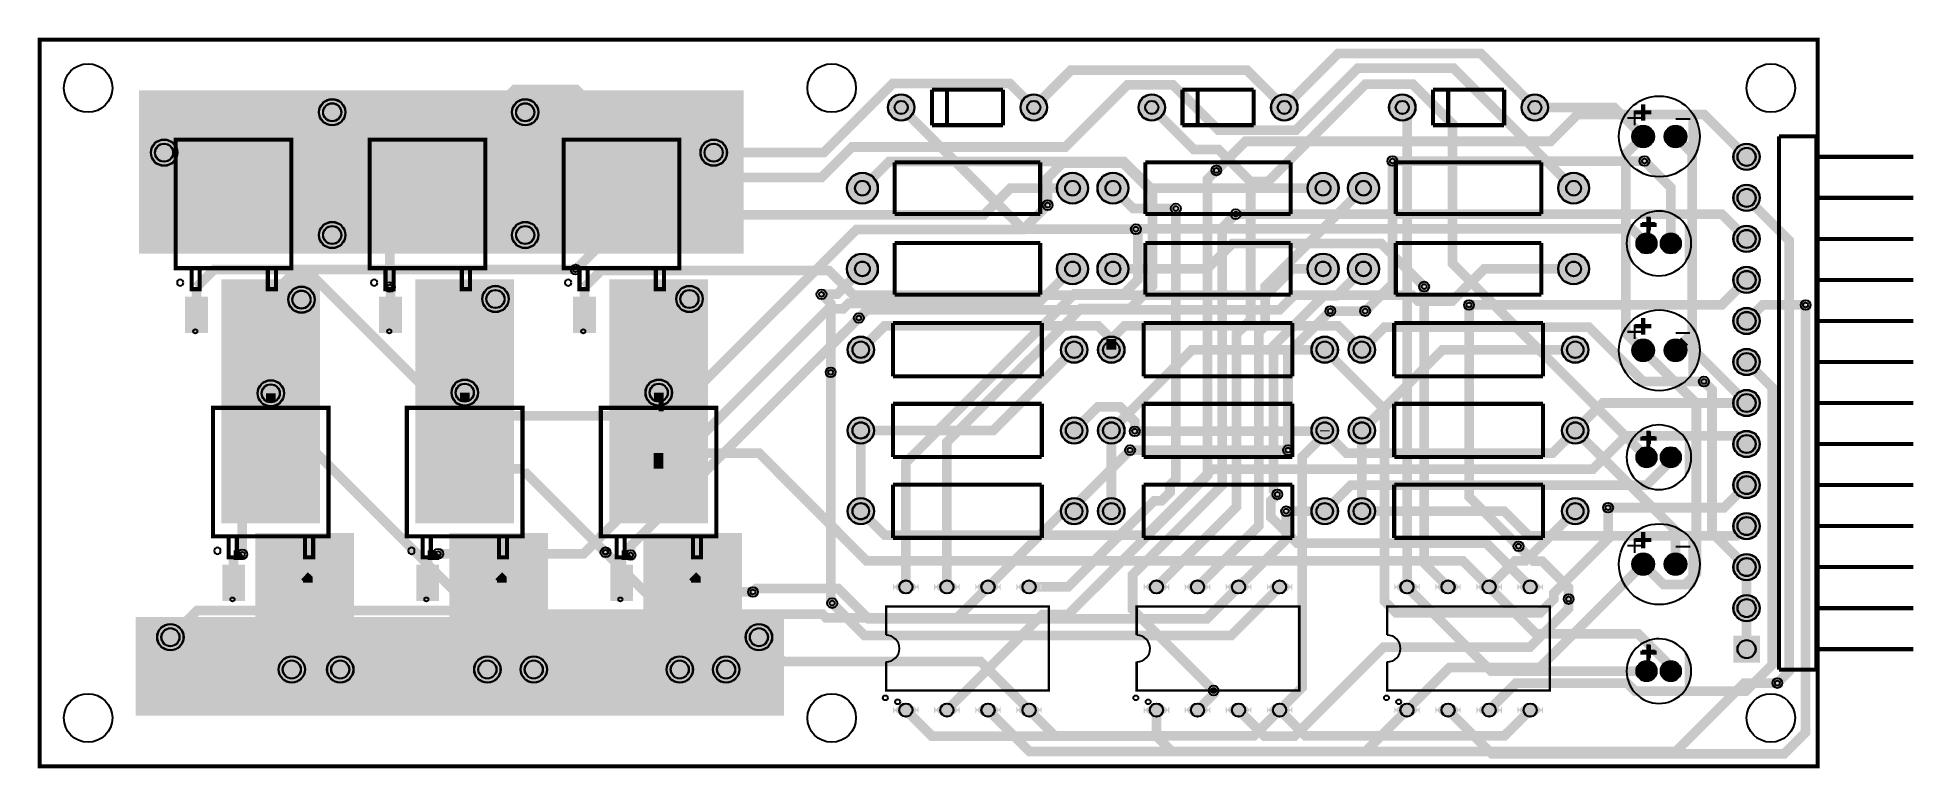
# Model space of a CAD drawing. Header units: millimetres. Extents: x 0 to 116, y 35 to 80.
import ezdxf

# ---------------------------------------------------------------- set-up
doc = ezdxf.new("R2010")
doc.units = ezdxf.units.MM
for name, color, linetype, true_color in [('BoardOutLine', 7, 'Continuous', 0xff00ff), ('BottomLayer', 7, 'Continuous', 0x0000ff), ('BottomSolderMaskLayer', 7, 'Continuous', 0xaa00ff), ('Document', 7, 'Continuous', 0xffffff), ('Hole', 7, 'Continuous', 0x222222), ('Multi-Layer', 7, 'Continuous', 0xc0c0c0), ('TopLayer', 7, 'Continuous', 0xff0000), ('TopPasteMaskLayer', 7, 'Continuous', 0x808080), ('TopSilkLayer', 7, 'Continuous', 0xffcc00), ('TopSolderMaskLayer', 7, 'Continuous', 0x800080)]:
    doc.layers.add(name, color=color, linetype=linetype, true_color=true_color)

msp = doc.modelspace()

# ---------------------------------------------------------------- hatches: boundary and pattern name
at = {"layer": 'BottomSolderMaskLayer'}
for points in [[(17.27, 75.5, 1), (18.92, 75.5, 1)], [(29.21, 75.5, 1), (30.86, 75.5, 1)], [(52.47, 75.8, 1), (54.13, 75.8, 1)], [(60.67, 75.8, 1), (62.33, 75.8, 1)], [(67.97, 75.8, 1), (69.63, 75.8, 1)], [(76.17, 75.8, 1), (77.83, 75.8, 1)], [(83.47, 75.8, 1), (85.13, 75.8, 1)], [(91.67, 75.8, 1), (93.33, 75.8, 1)], [(98.52, 74, 1), (99.88, 74, 1)], [(100.52, 74, 1), (101.88, 74, 1)], [(6.87, 73, 1), (8.52, 73, 1)], [(40.87, 73, 1), (42.52, 73, 1)], [(104.77, 72.74, 1), (106.43, 72.74, 1)], [(49.93, 70.8, 1), (51.87, 70.8, 1)], [(62.94, 70.8, 1), (64.87, 70.8, 1)], [(65.43, 70.8, 1), (67.37, 70.8, 1)], [(78.44, 70.8, 1), (80.37, 70.8, 1)], [(80.93, 70.8, 1), (82.87, 70.8, 1)], [(93.94, 70.8, 1), (95.87, 70.8, 1)], [(104.77, 70.2, 1), (106.43, 70.2, 1)], [(17.27, 67.9, 1), (18.92, 67.9, 1)], [(29.21, 67.9, 1), (30.86, 67.9, 1)], [(98.79, 67.38, 1), (100.04, 67.38, 1)], [(100.29, 67.38, 1), (101.54, 67.38, 1)], [(104.77, 67.66, 1), (106.43, 67.66, 1)], [(49.93, 65.8, 1), (51.87, 65.8, 1)], [(62.94, 65.8, 1), (64.87, 65.8, 1)], [(65.43, 65.8, 1), (67.37, 65.8, 1)], [(78.44, 65.8, 1), (80.37, 65.8, 1)], [(80.93, 65.8, 1), (82.87, 65.8, 1)], [(93.94, 65.8, 1), (95.87, 65.8, 1)], [(104.77, 65.12, 1), (106.43, 65.12, 1)], [(15.37, 63.9, 1), (17.02, 63.9, 1)], [(27.37, 63.94, 1), (29.02, 63.94, 1)], [(39.37, 63.94, 1), (41.02, 63.94, 1)], [(104.77, 62.58, 1), (106.43, 62.58, 1)], [(49.97, 60.8, 1), (51.63, 60.8, 1)], [(63.17, 60.8, 1), (64.83, 60.8, 1)], [(65.47, 60.8, 1), (67.13, 60.8, 1)], [(78.67, 60.8, 1), (80.33, 60.8, 1)], [(80.97, 60.8, 1), (82.63, 60.8, 1)], [(94.17, 60.8, 1), (95.83, 60.8, 1)], [(98.52, 60.76, 1), (99.88, 60.76, 1)], [(100.52, 60.76, 1), (101.88, 60.76, 1)], [(104.77, 60.04, 1), (106.43, 60.04, 1)], [(13.47, 58.1, 1), (15.12, 58.1, 1)], [(25.47, 58.14, 1), (27.12, 58.14, 1)], [(37.47, 58.14, 1), (39.12, 58.14, 1)], [(104.77, 57.5, 1), (106.43, 57.5, 1)], [(49.97, 55.8, 1), (51.63, 55.8, 1)], [(63.17, 55.8, 1), (64.83, 55.8, 1)], [(65.47, 55.8, 1), (67.13, 55.8, 1)], [(78.67, 55.8, 1), (80.33, 55.8, 1)], [(80.97, 55.8, 1), (82.63, 55.8, 1)], [(94.17, 55.8, 1), (95.83, 55.8, 1)], [(104.77, 54.96, 1), (106.43, 54.96, 1)], [(98.79, 54.14, 1), (100.04, 54.14, 1)], [(100.29, 54.14, 1), (101.54, 54.14, 1)], [(104.77, 52.42, 1), (106.43, 52.42, 1)], [(49.97, 50.8, 1), (51.63, 50.8, 1)], [(63.17, 50.8, 1), (64.83, 50.8, 1)], [(65.47, 50.8, 1), (67.13, 50.8, 1)], [(78.67, 50.8, 1), (80.33, 50.8, 1)], [(80.97, 50.8, 1), (82.63, 50.8, 1)], [(94.17, 50.8, 1), (95.83, 50.8, 1)], [(104.77, 49.88, 1), (106.43, 49.88, 1)], [(98.52, 47.52, 1), (99.88, 47.52, 1)], [(100.52, 47.52, 1), (101.88, 47.52, 1)], [(104.77, 47.34, 1), (106.43, 47.34, 1)], [(54.38, 46.34, -0.785398), (52.8, 46.34), (52.8, 45.88, -0.785398), (54.38, 45.88)], [(56.92, 46.34, -0.785398), (55.34, 46.34), (55.34, 45.88, -0.785398), (56.92, 45.88)], [(59.46, 46.34, -0.785398), (57.88, 46.34), (57.88, 45.88, -0.785398), (59.46, 45.88)], [(62, 46.34, -0.785398), (60.42, 46.34), (60.42, 45.88, -0.785398), (62, 45.88)], [(69.88, 46.34, -0.785398), (68.3, 46.34), (68.3, 45.88, -0.785398), (69.88, 45.88)], [(72.42, 46.34, -0.785398), (70.84, 46.34), (70.84, 45.88, -0.785398), (72.42, 45.88)], [(74.96, 46.34, -0.785398), (73.38, 46.34), (73.38, 45.88, -0.785398), (74.96, 45.88)], [(77.5, 46.34, -0.785398), (75.92, 46.34), (75.92, 45.88, -0.785398), (77.5, 45.88)], [(85.38, 46.34, -0.785398), (83.8, 46.34), (83.8, 45.88, -0.785398), (85.38, 45.88)], [(87.92, 46.34, -0.785398), (86.34, 46.34), (86.34, 45.88, -0.785398), (87.92, 45.88)], [(90.46, 46.34, -0.785398), (88.88, 46.34), (88.88, 45.88, -0.785398), (90.46, 45.88)], [(93, 46.34, -0.785398), (91.42, 46.34), (91.42, 45.88, -0.785398), (93, 45.88)], [(104.77, 44.8, 1), (106.43, 44.8, 1)], [(7.26, 43, 1), (8.91, 43, 1)], [(43.67, 43, 1), (45.33, 43, 1)], [(104.77, 41.43), (104.77, 43.09), (106.43, 43.09), (106.43, 41.43)], [(14.77, 41, 1), (16.42, 41, 1)], [(17.77, 41, 1), (19.42, 41, 1)], [(26.87, 41, 1), (28.52, 41, 1)], [(29.75, 41, 1), (31.4, 41, 1)], [(38.77, 41, 1), (40.42, 41, 1)], [(41.65, 41, 1), (43.3, 41, 1)], [(98.79, 40.9, 1), (100.04, 40.9, 1)], [(100.29, 40.9, 1), (101.54, 40.9, 1)], [(54.38, 38.72, -0.785398), (52.8, 38.72), (52.8, 38.26, -0.785398), (54.38, 38.26)], [(56.92, 38.72, -0.785398), (55.34, 38.72), (55.34, 38.26, -0.785398), (56.92, 38.26)], [(59.46, 38.72, -0.785398), (57.88, 38.72), (57.88, 38.26, -0.785398), (59.46, 38.26)], [(62, 38.72, -0.785398), (60.42, 38.72), (60.42, 38.26, -0.785398), (62, 38.26)], [(69.88, 38.72, -0.785398), (68.3, 38.72), (68.3, 38.26, -0.785398), (69.88, 38.26)], [(72.42, 38.72, -0.785398), (70.84, 38.72), (70.84, 38.26, -0.785398), (72.42, 38.26)], [(74.96, 38.72, -0.785398), (73.38, 38.72), (73.38, 38.26, -0.785398), (74.96, 38.26)], [(77.5, 38.72, -0.785398), (75.92, 38.72), (75.92, 38.26, -0.785398), (77.5, 38.26)], [(85.38, 38.72, -0.785398), (83.8, 38.72), (83.8, 38.26, -0.785398), (85.38, 38.26)], [(87.92, 38.72, -0.785398), (86.34, 38.72), (86.34, 38.26, -0.785398), (87.92, 38.26)], [(90.46, 38.72, -0.785398), (88.88, 38.72), (88.88, 38.26, -0.785398), (90.46, 38.26)], [(93, 38.72, -0.785398), (91.42, 38.72), (91.42, 38.26, -0.785398), (93, 38.26)]]:
    msp.add_hatch(color=256, dxfattribs=at).paths.add_polyline_path(points)
at = {"layer": 'Document'}
for points in [[(98.61, 74.7), (98.61, 75.59), (98.74, 75.59), (98.74, 74.7)], [(98.23, 75.21), (99.12, 75.21), (99.12, 75.08), (98.23, 75.08)], [(101.22, 75.14), (102.11, 75.14), (102.11, 75.02), (101.22, 75.02)], [(99.02, 68.65), (99.4, 68.65), (100.04, 68.65), (100.04, 68.4), (99.02, 68.4)], [(99.4, 68.02), (99.4, 68.4), (99.4, 69.03), (99.65, 69.03), (99.65, 68.02)], [(101.81, 68.4), (101.85, 68.36), (101.89, 68.32), (101.92, 68.28), (101.95, 68.23), (101.98, 68.19), (102.01, 68.14), (102.04, 68.1), (102.06, 68.05), (102.09, 68), (102.11, 67.95), (102.12, 67.9), (102.14, 67.85), (102.16, 67.8), (102.17, 67.74), (102.18, 67.69), (102.18, 67.64), (102.19, 67.58), (102.19, 67.53), (102.19, 67.48), (102.19, 67.25), (102.19, 67.16), (102.19, 67.1), (102.19, 67.05), (102.18, 67), (102.18, 66.94), (102.17, 66.89), (102.16, 66.84), (102.14, 66.79), (102.12, 66.74), (102.11, 66.68), (102.09, 66.64), (102.06, 66.59), (102.04, 66.54), (102.01, 66.49), (101.98, 66.45), (101.95, 66.4), (101.92, 66.36), (101.89, 66.32), (101.85, 66.28), (101.81, 66.24)], [(98.23, 61.97), (99.12, 61.97), (99.12, 61.84), (98.23, 61.84)], [(98.61, 61.46), (98.61, 62.35), (98.74, 62.35), (98.74, 61.46)], [(101.22, 61.9), (102.1, 61.9), (102.1, 61.78), (101.22, 61.78)], [(99.4, 54.78), (99.4, 55.16), (99.4, 55.79), (99.65, 55.79), (99.65, 54.78)], [(99.02, 55.41), (99.4, 55.41), (100.04, 55.41), (100.04, 55.16), (99.02, 55.16)], [(101.81, 55.16), (101.85, 55.12), (101.89, 55.08), (101.92, 55.04), (101.95, 54.99), (101.98, 54.95), (102.01, 54.9), (102.04, 54.86), (102.06, 54.81), (102.09, 54.76), (102.11, 54.71), (102.12, 54.66), (102.14, 54.61), (102.16, 54.56), (102.17, 54.5), (102.18, 54.45), (102.18, 54.4), (102.19, 54.34), (102.19, 54.29), (102.19, 54.24), (102.19, 54.01), (102.19, 53.92), (102.19, 53.86), (102.19, 53.81), (102.18, 53.76), (102.18, 53.7), (102.17, 53.65), (102.16, 53.6), (102.14, 53.55), (102.12, 53.49), (102.11, 53.44), (102.09, 53.39), (102.06, 53.35), (102.04, 53.3), (102.01, 53.25), (101.98, 53.21), (101.95, 53.16), (101.92, 53.12), (101.89, 53.08), (101.85, 53.04), (101.81, 53)], [(98.61, 48.22), (98.61, 49.11), (98.74, 49.11), (98.74, 48.22)], [(98.23, 48.73), (99.12, 48.73), (99.12, 48.6), (98.23, 48.6)], [(101.22, 48.66), (102.11, 48.66), (102.11, 48.54), (101.22, 48.54)], [(99.02, 42.17), (99.4, 42.17), (100.04, 42.17), (100.04, 41.92), (99.02, 41.92)], [(99.4, 41.54), (99.4, 41.92), (99.4, 42.55), (99.65, 42.55), (99.65, 41.54)], [(101.81, 41.92), (101.85, 41.88), (101.89, 41.84), (101.92, 41.8), (101.95, 41.75), (101.98, 41.71), (102.01, 41.66), (102.04, 41.62), (102.06, 41.57), (102.09, 41.52), (102.11, 41.47), (102.12, 41.42), (102.14, 41.37), (102.16, 41.32), (102.17, 41.26), (102.18, 41.21), (102.18, 41.16), (102.19, 41.1), (102.19, 41.05), (102.19, 41), (102.19, 40.77), (102.19, 40.68), (102.19, 40.62), (102.19, 40.57), (102.18, 40.52), (102.18, 40.46), (102.17, 40.41), (102.16, 40.36), (102.14, 40.31), (102.12, 40.25), (102.11, 40.2), (102.09, 40.15), (102.06, 40.11), (102.04, 40.06), (102.01, 40.01), (101.98, 39.97), (101.95, 39.92), (101.92, 39.88), (101.89, 39.84), (101.85, 39.8), (101.81, 39.76)]]:
    msp.add_hatch(color=256, dxfattribs=at).paths.add_polyline_path(points)
at = {"layer": 'Multi-Layer'}
for points in [[(52.5, 75.8, 1), (54.1, 75.8, 1)], [(60.7, 75.8, 1), (62.3, 75.8, 1)], [(68, 75.8, 1), (69.6, 75.8, 1)], [(76.2, 75.8, 1), (77.8, 75.8, 1)], [(83.5, 75.8, 1), (85.1, 75.8, 1)], [(91.7, 75.8, 1), (93.3, 75.8, 1)], [(98.55, 74, 1), (99.85, 74, 1)], [(100.55, 74, 1), (101.85, 74, 1)], [(104.8, 72.74, 1), (106.4, 72.74, 1)], [(49.96, 70.8, 1), (51.84, 70.8, 1)], [(62.96, 70.8, 1), (64.84, 70.8, 1)], [(65.46, 70.8, 1), (67.34, 70.8, 1)], [(78.46, 70.8, 1), (80.34, 70.8, 1)], [(80.96, 70.8, 1), (82.84, 70.8, 1)], [(93.96, 70.8, 1), (95.84, 70.8, 1)], [(104.8, 70.2, 1), (106.4, 70.2, 1)], [(98.81, 67.38, 1), (100.01, 67.38, 1)], [(100.31, 67.38, 1), (101.51, 67.38, 1)], [(104.8, 67.66, 1), (106.4, 67.66, 1)], [(49.96, 65.8, 1), (51.84, 65.8, 1)], [(62.96, 65.8, 1), (64.84, 65.8, 1)], [(65.46, 65.8, 1), (67.34, 65.8, 1)], [(78.46, 65.8, 1), (80.34, 65.8, 1)], [(80.96, 65.8, 1), (82.84, 65.8, 1)], [(93.96, 65.8, 1), (95.84, 65.8, 1)], [(104.8, 65.12, 1), (106.4, 65.12, 1)], [(104.8, 62.58, 1), (106.4, 62.58, 1)], [(50, 60.8, 1), (51.6, 60.8, 1)], [(63.2, 60.8, 1), (64.8, 60.8, 1)], [(65.5, 60.8, 1), (67.1, 60.8, 1)], [(78.7, 60.8, 1), (80.3, 60.8, 1)], [(81, 60.8, 1), (82.6, 60.8, 1)], [(94.2, 60.8, 1), (95.8, 60.8, 1)], [(98.55, 60.76, 1), (99.85, 60.76, 1)], [(100.55, 60.76, 1), (101.85, 60.76, 1)], [(104.8, 60.04, 1), (106.4, 60.04, 1)], [(104.8, 57.5, 1), (106.4, 57.5, 1)], [(50, 55.8, 1), (51.6, 55.8, 1)], [(63.2, 55.8, 1), (64.8, 55.8, 1)], [(65.5, 55.8, 1), (67.1, 55.8, 1)], [(78.7, 55.8, 1), (80.3, 55.8, 1)], [(81, 55.8, 1), (82.6, 55.8, 1)], [(94.2, 55.8, 1), (95.8, 55.8, 1)], [(98.81, 54.14, 1), (100.01, 54.14, 1)], [(100.31, 54.14, 1), (101.51, 54.14, 1)], [(104.8, 54.96, 1), (106.4, 54.96, 1)], [(104.8, 52.42, 1), (106.4, 52.42, 1)], [(50, 50.8, 1), (51.6, 50.8, 1)], [(63.2, 50.8, 1), (64.8, 50.8, 1)], [(65.5, 50.8, 1), (67.1, 50.8, 1)], [(78.7, 50.8, 1), (80.3, 50.8, 1)], [(81, 50.8, 1), (82.6, 50.8, 1)], [(94.2, 50.8, 1), (95.8, 50.8, 1)], [(104.8, 49.88, 1), (106.4, 49.88, 1)], [(98.55, 47.52, 1), (99.85, 47.52, 1)], [(100.55, 47.52, 1), (101.85, 47.52, 1)], [(104.8, 47.34, 1), (106.4, 47.34, 1)], [(54.35, 46.33, -0.785398), (52.83, 46.33), (52.83, 45.89, -0.785398), (54.35, 45.89)], [(56.89, 46.33, -0.785398), (55.37, 46.33), (55.37, 45.89, -0.785398), (56.89, 45.89)], [(59.43, 46.33, -0.785398), (57.91, 46.33), (57.91, 45.89, -0.785398), (59.43, 45.89)], [(61.97, 46.33, -0.785398), (60.45, 46.33), (60.45, 45.89, -0.785398), (61.97, 45.89)], [(69.85, 46.33, -0.785398), (68.33, 46.33), (68.33, 45.89, -0.785398), (69.85, 45.89)], [(72.39, 46.33, -0.785398), (70.87, 46.33), (70.87, 45.89, -0.785398), (72.39, 45.89)], [(74.93, 46.33, -0.785398), (73.41, 46.33), (73.41, 45.89, -0.785398), (74.93, 45.89)], [(77.47, 46.33, -0.785398), (75.95, 46.33), (75.95, 45.89, -0.785398), (77.47, 45.89)], [(85.35, 46.33, -0.785398), (83.83, 46.33), (83.83, 45.89, -0.785398), (85.35, 45.89)], [(87.89, 46.33, -0.785398), (86.37, 46.33), (86.37, 45.89, -0.785398), (87.89, 45.89)], [(90.43, 46.33, -0.785398), (88.91, 46.33), (88.91, 45.89, -0.785398), (90.43, 45.89)], [(92.97, 46.33, -0.785398), (91.45, 46.33), (91.45, 45.89, -0.785398), (92.97, 45.89)], [(104.8, 44.8, 1), (106.4, 44.8, 1)], [(104.8, 41.46), (104.8, 43.06), (106.4, 43.06), (106.4, 41.46)], [(98.81, 40.9, 1), (100.01, 40.9, 1)], [(100.31, 40.9, 1), (101.51, 40.9, 1)], [(54.35, 38.71, -0.785398), (52.83, 38.71), (52.83, 38.27, -0.785398), (54.35, 38.27)], [(56.89, 38.71, -0.785398), (55.37, 38.71), (55.37, 38.27, -0.785398), (56.89, 38.27)], [(59.43, 38.71, -0.785398), (57.91, 38.71), (57.91, 38.27, -0.785398), (59.43, 38.27)], [(61.97, 38.71, -0.785398), (60.45, 38.71), (60.45, 38.27, -0.785398), (61.97, 38.27)], [(69.85, 38.71, -0.785398), (68.33, 38.71), (68.33, 38.27, -0.785398), (69.85, 38.27)], [(72.39, 38.71, -0.785398), (70.87, 38.71), (70.87, 38.27, -0.785398), (72.39, 38.27)], [(74.93, 38.71, -0.785398), (73.41, 38.71), (73.41, 38.27, -0.785398), (74.93, 38.27)], [(77.47, 38.71, -0.785398), (75.95, 38.71), (75.95, 38.27, -0.785398), (77.47, 38.27)], [(85.35, 38.71, -0.785398), (83.83, 38.71), (83.83, 38.27, -0.785398), (85.35, 38.27)], [(87.89, 38.71, -0.785398), (86.37, 38.71), (86.37, 38.27, -0.785398), (87.89, 38.27)], [(90.43, 38.71, -0.785398), (88.91, 38.71), (88.91, 38.27, -0.785398), (90.43, 38.27)], [(92.97, 38.71, -0.785398), (91.45, 38.71), (91.45, 38.27, -0.785398), (92.97, 38.27)]]:
    msp.add_hatch(color=256, dxfattribs=at).paths.add_polyline_path(points)
at = {"layer": 'TopLayer'}
for points in [[(6.2, 76.8), (43.5, 76.8), (43.5, 66.8), (6.2, 66.8), (6.2, 76.8)], [(15, 66.78), (9, 66.78), (9, 73.28), (15, 73.28)], [(26.99, 66.78), (20.99, 66.78), (20.99, 73.28), (26.99, 73.28)], [(39, 66.78), (33, 66.78), (33, 73.28), (39, 73.28)], [(11.3, 65.1), (17.3, 65.1), (17.3, 50.1), (11.3, 50.1), (11.3, 65.1)], [(23.3, 65.1), (29.3, 65.1), (29.3, 50.1), (23.3, 50.1), (23.3, 65.1)], [(35.3, 65.1), (41.3, 65.1), (41.3, 50.1), (35.3, 50.1), (35.3, 65.1)], [(10.38, 61.87), (9.03, 61.87), (9.03, 64.07), (10.38, 64.07)], [(13.61, 64.07), (14.96, 64.07), (14.96, 61.87), (13.61, 61.87)], [(22.38, 61.87), (21.03, 61.87), (21.03, 64.07), (22.38, 64.07)], [(25.61, 64.07), (26.96, 64.07), (26.96, 61.87), (25.61, 61.87)], [(34.38, 61.87), (33.03, 61.87), (33.03, 64.07), (34.38, 64.07)], [(37.61, 64.07), (38.96, 64.07), (38.96, 61.87), (37.61, 61.87)], [(17.3, 50.18), (11.3, 50.18), (11.3, 56.68), (17.3, 56.68)], [(29.3, 50.18), (23.3, 50.18), (23.3, 56.68), (29.3, 56.68)], [(41.29, 50.18), (35.29, 50.18), (35.29, 56.68), (41.29, 56.68)], [(13.39, 49.4), (19.39, 49.4), (19.39, 44.2), (13.39, 44.2), (13.39, 49.4)], [(25.4, 49.4), (31.4, 49.4), (31.4, 44.2), (25.4, 44.2), (25.4, 49.4)], [(37.4, 49.4), (43.4, 49.4), (43.4, 44.2), (37.4, 44.2), (37.4, 49.4)], [(12.68, 45.27), (11.33, 45.27), (11.33, 47.47), (12.68, 47.47)], [(15.91, 47.47), (17.26, 47.47), (17.26, 45.27), (15.91, 45.27)], [(24.68, 45.27), (23.33, 45.27), (23.33, 47.47), (24.68, 47.47)], [(27.91, 47.47), (29.26, 47.47), (29.26, 45.27), (27.91, 45.27)], [(36.68, 45.27), (35.33, 45.27), (35.33, 47.47), (36.68, 47.47)], [(39.91, 47.47), (41.26, 47.47), (41.26, 45.27), (39.91, 45.27)], [(6, 44.2), (46, 44.2), (46, 38.2), (6, 38.2), (6, 44.2)]]:
    msp.add_hatch(color=256, dxfattribs=at).paths.add_polyline_path(points)
at = {"layer": 'TopPasteMaskLayer'}
for points in [[(15, 66.78), (9, 66.78), (9, 73.28), (15, 73.28)], [(26.99, 66.78), (20.99, 66.78), (20.99, 73.28), (26.99, 73.28)], [(39, 66.78), (33, 66.78), (33, 73.28), (39, 73.28)], [(10.38, 61.87), (9.03, 61.87), (9.03, 64.07), (10.38, 64.07)], [(13.61, 64.07), (14.96, 64.07), (14.96, 61.87), (13.61, 61.87)], [(22.38, 61.87), (21.03, 61.87), (21.03, 64.07), (22.38, 64.07)], [(25.61, 64.07), (26.96, 64.07), (26.96, 61.87), (25.61, 61.87)], [(34.38, 61.87), (33.03, 61.87), (33.03, 64.07), (34.38, 64.07)], [(37.61, 64.07), (38.96, 64.07), (38.96, 61.87), (37.61, 61.87)], [(17.3, 50.18), (11.3, 50.18), (11.3, 56.68), (17.3, 56.68)], [(29.3, 50.18), (23.3, 50.18), (23.3, 56.68), (29.3, 56.68)], [(41.29, 50.18), (35.29, 50.18), (35.29, 56.68), (41.29, 56.68)], [(12.68, 45.27), (11.33, 45.27), (11.33, 47.47), (12.68, 47.47)], [(15.91, 47.47), (17.26, 47.47), (17.26, 45.27), (15.91, 45.27)], [(24.68, 45.27), (23.33, 45.27), (23.33, 47.47), (24.68, 47.47)], [(27.91, 47.47), (29.26, 47.47), (29.26, 45.27), (27.91, 45.27)], [(36.68, 45.27), (35.33, 45.27), (35.33, 47.47), (36.68, 47.47)], [(39.91, 47.47), (41.26, 47.47), (41.26, 45.27), (39.91, 45.27)]]:
    msp.add_hatch(color=256, dxfattribs=at).paths.add_polyline_path(points)
at = {"layer": 'TopSilkLayer'}
for points in [[(101.99, 75.65), (102.04, 75.6), (102.09, 75.55), (102.14, 75.5), (102.18, 75.45), (102.22, 75.4), (102.26, 75.34), (102.3, 75.29), (102.34, 75.23), (102.38, 75.17), (102.41, 75.11), (102.44, 75.05), (102.47, 74.99), (102.5, 74.93), (102.53, 74.87), (102.55, 74.8), (102.58, 74.74), (102.6, 74.67), (102.62, 74.61), (102.63, 74.54), (102.65, 74.47), (102.66, 74.41), (102.67, 74.34), (102.68, 74.27), (102.69, 74.2), (102.7, 74.14), (102.7, 74.07), (102.7, 74), (102.7, 73.93), (102.7, 73.86), (102.69, 73.8), (102.68, 73.73), (102.67, 73.66), (102.66, 73.59), (102.65, 73.53), (102.63, 73.46), (102.62, 73.39), (102.6, 73.33), (102.58, 73.26), (102.55, 73.2), (102.53, 73.13), (102.5, 73.07), (102.47, 73.01), (102.44, 72.95), (102.41, 72.89), (102.38, 72.83), (102.34, 72.77), (102.3, 72.71), (102.26, 72.66), (102.22, 72.6), (102.18, 72.55), (102.14, 72.5), (102.09, 72.45), (102.04, 72.4), (101.99, 72.35)], [(101.76, 66.18), (101.8, 66.23), (101.84, 66.27), (101.88, 66.32), (101.91, 66.37), (101.95, 66.42), (101.98, 66.48), (102.01, 66.53), (102.04, 66.58), (102.06, 66.64), (102.09, 66.7), (102.11, 66.75), (102.13, 66.81), (102.15, 66.87), (102.16, 66.93), (102.18, 66.99), (102.19, 67.05), (102.2, 67.11), (102.21, 67.17), (102.22, 67.23), (102.22, 67.29), (102.22, 67.35), (102.22, 67.41), (102.22, 67.47), (102.22, 67.53), (102.21, 67.59), (102.2, 67.65), (102.19, 67.71), (102.18, 67.77), (102.16, 67.83), (102.15, 67.89), (102.13, 67.95), (102.11, 68.01), (102.09, 68.07), (102.06, 68.12), (102.04, 68.18), (102.01, 68.23), (101.98, 68.28), (101.95, 68.34), (101.91, 68.39), (101.88, 68.44), (101.84, 68.49), (101.8, 68.53), (101.76, 68.58)], [(101.99, 62.41), (102.04, 62.36), (102.09, 62.31), (102.14, 62.26), (102.18, 62.21), (102.22, 62.16), (102.26, 62.1), (102.3, 62.05), (102.34, 61.99), (102.38, 61.93), (102.41, 61.87), (102.44, 61.81), (102.47, 61.75), (102.5, 61.69), (102.53, 61.63), (102.55, 61.56), (102.58, 61.5), (102.6, 61.43), (102.62, 61.37), (102.63, 61.3), (102.65, 61.23), (102.66, 61.17), (102.67, 61.1), (102.68, 61.03), (102.69, 60.96), (102.7, 60.9), (102.7, 60.83), (102.7, 60.76), (102.7, 60.69), (102.7, 60.62), (102.69, 60.56), (102.68, 60.49), (102.67, 60.42), (102.66, 60.35), (102.65, 60.28), (102.63, 60.22), (102.62, 60.15), (102.6, 60.09), (102.58, 60.02), (102.55, 59.96), (102.53, 59.89), (102.5, 59.83), (102.47, 59.77), (102.44, 59.71), (102.41, 59.65), (102.38, 59.59), (102.34, 59.53), (102.3, 59.47), (102.26, 59.42), (102.22, 59.36), (102.18, 59.31), (102.14, 59.26), (102.09, 59.21), (102.04, 59.16), (101.99, 59.11)], [(101.76, 52.94), (101.8, 52.99), (101.84, 53.03), (101.88, 53.08), (101.91, 53.13), (101.95, 53.18), (101.98, 53.24), (102.01, 53.29), (102.04, 53.34), (102.06, 53.4), (102.09, 53.46), (102.11, 53.51), (102.13, 53.57), (102.15, 53.63), (102.16, 53.69), (102.18, 53.75), (102.19, 53.81), (102.2, 53.87), (102.21, 53.93), (102.22, 53.99), (102.22, 54.05), (102.22, 54.11), (102.22, 54.17), (102.22, 54.23), (102.22, 54.29), (102.21, 54.35), (102.2, 54.41), (102.19, 54.47), (102.18, 54.53), (102.16, 54.59), (102.15, 54.65), (102.13, 54.71), (102.11, 54.77), (102.09, 54.83), (102.06, 54.88), (102.04, 54.94), (102.01, 54.99), (101.98, 55.04), (101.95, 55.1), (101.91, 55.15), (101.88, 55.2), (101.84, 55.25), (101.8, 55.29), (101.76, 55.34)], [(101.99, 49.17), (102.04, 49.12), (102.09, 49.07), (102.14, 49.02), (102.18, 48.97), (102.22, 48.92), (102.26, 48.86), (102.3, 48.81), (102.34, 48.75), (102.38, 48.69), (102.41, 48.63), (102.44, 48.57), (102.47, 48.51), (102.5, 48.45), (102.53, 48.39), (102.55, 48.32), (102.58, 48.26), (102.6, 48.19), (102.62, 48.13), (102.63, 48.06), (102.65, 47.99), (102.66, 47.93), (102.67, 47.86), (102.68, 47.79), (102.69, 47.72), (102.7, 47.66), (102.7, 47.59), (102.7, 47.52), (102.7, 47.45), (102.7, 47.38), (102.69, 47.31), (102.68, 47.25), (102.67, 47.18), (102.66, 47.11), (102.65, 47.04), (102.63, 46.98), (102.62, 46.91), (102.6, 46.85), (102.58, 46.78), (102.55, 46.72), (102.53, 46.65), (102.5, 46.59), (102.47, 46.53), (102.44, 46.47), (102.41, 46.41), (102.38, 46.35), (102.34, 46.29), (102.3, 46.23), (102.26, 46.18), (102.22, 46.12), (102.18, 46.07), (102.14, 46.02), (102.09, 45.97), (102.04, 45.92), (101.99, 45.87)], [(101.76, 39.7), (101.8, 39.75), (101.84, 39.79), (101.88, 39.84), (101.91, 39.89), (101.95, 39.94), (101.98, 40), (102.01, 40.05), (102.04, 40.1), (102.06, 40.16), (102.09, 40.22), (102.11, 40.27), (102.13, 40.33), (102.15, 40.39), (102.16, 40.45), (102.18, 40.51), (102.19, 40.57), (102.2, 40.63), (102.21, 40.69), (102.22, 40.75), (102.22, 40.81), (102.22, 40.87), (102.22, 40.93), (102.22, 40.99), (102.22, 41.05), (102.21, 41.11), (102.2, 41.17), (102.19, 41.23), (102.18, 41.29), (102.16, 41.35), (102.15, 41.41), (102.13, 41.47), (102.11, 41.53), (102.09, 41.59), (102.06, 41.64), (102.04, 41.7), (102.01, 41.75), (101.98, 41.8), (101.95, 41.86), (101.91, 41.91), (101.88, 41.96), (101.84, 42.01), (101.8, 42.05), (101.76, 42.1)]]:
    msp.add_hatch(color=256, dxfattribs=at).paths.add_polyline_path(points)
at = {"layer": 'TopSolderMaskLayer'}
for points in [[(6.14, 76.85), (43.55, 76.85), (43.55, 66.75), (6.14, 66.75), (6.14, 76.85)], [(17.27, 75.5, 1), (18.92, 75.5, 1)], [(29.21, 75.5, 1), (30.86, 75.5, 1)], [(52.47, 75.8, 1), (54.13, 75.8, 1)], [(60.67, 75.8, 1), (62.33, 75.8, 1)], [(67.97, 75.8, 1), (69.63, 75.8, 1)], [(76.17, 75.8, 1), (77.83, 75.8, 1)], [(83.47, 75.8, 1), (85.13, 75.8, 1)], [(91.67, 75.8, 1), (93.33, 75.8, 1)], [(98.52, 74, 1), (99.88, 74, 1)], [(100.52, 74, 1), (101.88, 74, 1)], [(6.87, 73, 1), (8.52, 73, 1)], [(15.02, 66.76), (8.97, 66.76), (8.97, 73.31), (15.02, 73.31)], [(27.02, 66.76), (20.97, 66.76), (20.97, 73.31), (27.02, 73.31)], [(39.02, 66.76), (32.97, 66.76), (32.97, 73.31), (39.02, 73.31)], [(40.87, 73, 1), (42.52, 73, 1)], [(104.77, 72.74, 1), (106.43, 72.74, 1)], [(49.93, 70.8, 1), (51.87, 70.8, 1)], [(62.94, 70.8, 1), (64.87, 70.8, 1)], [(65.43, 70.8, 1), (67.37, 70.8, 1)], [(78.44, 70.8, 1), (80.37, 70.8, 1)], [(80.93, 70.8, 1), (82.87, 70.8, 1)], [(93.94, 70.8, 1), (95.87, 70.8, 1)], [(104.77, 70.2, 1), (106.43, 70.2, 1)], [(17.27, 67.9, 1), (18.92, 67.9, 1)], [(29.21, 67.9, 1), (30.86, 67.9, 1)], [(98.79, 67.38, 1), (100.04, 67.38, 1)], [(100.29, 67.38, 1), (101.54, 67.38, 1)], [(104.77, 67.66, 1), (106.43, 67.66, 1)], [(49.93, 65.8, 1), (51.87, 65.8, 1)], [(62.94, 65.8, 1), (64.87, 65.8, 1)], [(65.43, 65.8, 1), (67.37, 65.8, 1)], [(78.44, 65.8, 1), (80.37, 65.8, 1)], [(80.93, 65.8, 1), (82.87, 65.8, 1)], [(93.94, 65.8, 1), (95.87, 65.8, 1)], [(11.24, 65.15), (17.35, 65.15), (17.35, 50.05), (11.24, 50.05), (11.24, 65.15)], [(23.24, 65.15), (29.35, 65.15), (29.35, 50.05), (23.24, 50.05), (23.24, 65.15)], [(35.24, 65.15), (41.35, 65.15), (41.35, 50.05), (35.24, 50.05), (35.24, 65.15)], [(104.77, 65.12, 1), (106.43, 65.12, 1)], [(10.41, 61.84), (9, 61.84), (9, 64.09), (10.41, 64.09)], [(13.58, 64.09), (14.99, 64.09), (14.99, 61.84), (13.58, 61.84)], [(15.37, 63.9, 1), (17.02, 63.9, 1)], [(22.41, 61.84), (21, 61.84), (21, 64.09), (22.41, 64.09)], [(25.58, 64.09), (26.99, 64.09), (26.99, 61.84), (25.58, 61.84)], [(27.37, 63.94, 1), (29.02, 63.94, 1)], [(34.41, 61.84), (33, 61.84), (33, 64.09), (34.41, 64.09)], [(37.58, 64.09), (38.99, 64.09), (38.99, 61.84), (37.58, 61.84)], [(39.37, 63.94, 1), (41.02, 63.94, 1)], [(104.77, 62.58, 1), (106.43, 62.58, 1)], [(49.97, 60.8, 1), (51.63, 60.8, 1)], [(63.17, 60.8, 1), (64.83, 60.8, 1)], [(65.47, 60.8, 1), (67.13, 60.8, 1)], [(78.67, 60.8, 1), (80.33, 60.8, 1)], [(80.97, 60.8, 1), (82.63, 60.8, 1)], [(94.17, 60.8, 1), (95.83, 60.8, 1)], [(98.52, 60.76, 1), (99.88, 60.76, 1)], [(100.52, 60.76, 1), (101.88, 60.76, 1)], [(104.77, 60.04, 1), (106.43, 60.04, 1)], [(13.47, 58.1, 1), (15.12, 58.1, 1)], [(25.47, 58.14, 1), (27.12, 58.14, 1)], [(37.47, 58.14, 1), (39.12, 58.14, 1)], [(104.77, 57.5, 1), (106.43, 57.5, 1)], [(17.32, 50.16), (11.27, 50.16), (11.27, 56.71), (17.32, 56.71)], [(29.32, 50.16), (23.27, 50.16), (23.27, 56.71), (29.32, 56.71)], [(41.32, 50.16), (35.27, 50.16), (35.27, 56.71), (41.32, 56.71)], [(49.97, 55.8, 1), (51.63, 55.8, 1)], [(63.17, 55.8, 1), (64.83, 55.8, 1)], [(65.47, 55.8, 1), (67.13, 55.8, 1)], [(78.67, 55.8, 1), (80.33, 55.8, 1)], [(80.97, 55.8, 1), (82.63, 55.8, 1)], [(94.17, 55.8, 1), (95.83, 55.8, 1)], [(104.77, 54.96, 1), (106.43, 54.96, 1)], [(98.79, 54.14, 1), (100.04, 54.14, 1)], [(100.29, 54.14, 1), (101.54, 54.14, 1)], [(104.77, 52.42, 1), (106.43, 52.42, 1)], [(49.97, 50.8, 1), (51.63, 50.8, 1)], [(63.17, 50.8, 1), (64.83, 50.8, 1)], [(65.47, 50.8, 1), (67.13, 50.8, 1)], [(78.67, 50.8, 1), (80.33, 50.8, 1)], [(80.97, 50.8, 1), (82.63, 50.8, 1)], [(94.17, 50.8, 1), (95.83, 50.8, 1)], [(104.77, 49.88, 1), (106.43, 49.88, 1)], [(13.34, 49.45), (19.45, 49.45), (19.45, 44.15), (13.34, 44.15), (13.34, 49.45)], [(25.34, 49.45), (31.45, 49.45), (31.45, 44.15), (25.34, 44.15), (25.34, 49.45)], [(37.34, 49.45), (43.45, 49.45), (43.45, 44.15), (37.34, 44.15), (37.34, 49.45)], [(98.52, 47.52, 1), (99.88, 47.52, 1)], [(100.52, 47.52, 1), (101.88, 47.52, 1)], [(104.77, 47.34, 1), (106.43, 47.34, 1)], [(12.71, 45.24), (11.3, 45.24), (11.3, 47.49), (12.71, 47.49)], [(15.88, 47.49), (17.29, 47.49), (17.29, 45.24), (15.88, 45.24)], [(24.71, 45.24), (23.3, 45.24), (23.3, 47.49), (24.71, 47.49)], [(27.88, 47.49), (29.29, 47.49), (29.29, 45.24), (27.88, 45.24)], [(36.71, 45.24), (35.3, 45.24), (35.3, 47.49), (36.71, 47.49)], [(39.88, 47.49), (41.29, 47.49), (41.29, 45.24), (39.88, 45.24)], [(54.38, 46.34, -0.785398), (52.8, 46.34), (52.8, 45.88, -0.785398), (54.38, 45.88)], [(56.92, 46.34, -0.785398), (55.34, 46.34), (55.34, 45.88, -0.785398), (56.92, 45.88)], [(59.46, 46.34, -0.785398), (57.88, 46.34), (57.88, 45.88, -0.785398), (59.46, 45.88)], [(62, 46.34, -0.785398), (60.42, 46.34), (60.42, 45.88, -0.785398), (62, 45.88)], [(69.88, 46.34, -0.785398), (68.3, 46.34), (68.3, 45.88, -0.785398), (69.88, 45.88)], [(72.42, 46.34, -0.785398), (70.84, 46.34), (70.84, 45.88, -0.785398), (72.42, 45.88)], [(74.96, 46.34, -0.785398), (73.38, 46.34), (73.38, 45.88, -0.785398), (74.96, 45.88)], [(77.5, 46.34, -0.785398), (75.92, 46.34), (75.92, 45.88, -0.785398), (77.5, 45.88)], [(85.38, 46.34, -0.785398), (83.8, 46.34), (83.8, 45.88, -0.785398), (85.38, 45.88)], [(87.92, 46.34, -0.785398), (86.34, 46.34), (86.34, 45.88, -0.785398), (87.92, 45.88)], [(90.46, 46.34, -0.785398), (88.88, 46.34), (88.88, 45.88, -0.785398), (90.46, 45.88)], [(93, 46.34, -0.785398), (91.42, 46.34), (91.42, 45.88, -0.785398), (93, 45.88)], [(104.77, 44.8, 1), (106.43, 44.8, 1)], [(5.94, 44.25), (46.05, 44.25), (46.05, 38.15), (5.94, 38.15), (5.94, 44.25)], [(7.26, 43, 1), (8.91, 43, 1)], [(43.67, 43, 1), (45.33, 43, 1)], [(104.77, 41.43), (104.77, 43.09), (106.43, 43.09), (106.43, 41.43)], [(14.77, 41, 1), (16.42, 41, 1)], [(17.77, 41, 1), (19.42, 41, 1)], [(26.87, 41, 1), (28.52, 41, 1)], [(29.75, 41, 1), (31.4, 41, 1)], [(38.77, 41, 1), (40.42, 41, 1)], [(41.65, 41, 1), (43.3, 41, 1)], [(98.79, 40.9, 1), (100.04, 40.9, 1)], [(100.29, 40.9, 1), (101.54, 40.9, 1)], [(54.38, 38.72, -0.785398), (52.8, 38.72), (52.8, 38.26, -0.785398), (54.38, 38.26)], [(56.92, 38.72, -0.785398), (55.34, 38.72), (55.34, 38.26, -0.785398), (56.92, 38.26)], [(59.46, 38.72, -0.785398), (57.88, 38.72), (57.88, 38.26, -0.785398), (59.46, 38.26)], [(62, 38.72, -0.785398), (60.42, 38.72), (60.42, 38.26, -0.785398), (62, 38.26)], [(69.88, 38.72, -0.785398), (68.3, 38.72), (68.3, 38.26, -0.785398), (69.88, 38.26)], [(72.42, 38.72, -0.785398), (70.84, 38.72), (70.84, 38.26, -0.785398), (72.42, 38.26)], [(74.96, 38.72, -0.785398), (73.38, 38.72), (73.38, 38.26, -0.785398), (74.96, 38.26)], [(77.5, 38.72, -0.785398), (75.92, 38.72), (75.92, 38.26, -0.785398), (77.5, 38.26)], [(85.38, 38.72, -0.785398), (83.8, 38.72), (83.8, 38.26, -0.785398), (85.38, 38.26)], [(87.92, 38.72, -0.785398), (86.34, 38.72), (86.34, 38.26, -0.785398), (87.92, 38.26)], [(90.46, 38.72, -0.785398), (88.88, 38.72), (88.88, 38.26, -0.785398), (90.46, 38.26)], [(93, 38.72, -0.785398), (91.42, 38.72), (91.42, 38.26, -0.785398), (93, 38.26)]]:
    msp.add_hatch(color=256, dxfattribs=at).paths.add_polyline_path(points)

# ---------------------------------------------------------------- linework, layer by layer
at = {"layer": 'BoardOutLine', "const_width": 0.254}
msp.add_lwpolyline([(0, 80), (110, 80), (110, 35), (0, 35), (0, 80)], close=True, dxfattribs=at)
at = {"layer": 'BottomLayer', "const_width": 0.6}
for points in [[(92.5, 75.8), (89.17, 79.13), (80.33, 79.13), (77, 75.8)], [(94.9, 70.8), (87.47, 78.23), (81.55, 78.23), (77.72, 74.4), (72.92, 74.4), (70.11, 77.2), (67.3, 77.2), (63.45, 73.35), (50.26, 73.35), (48.37, 71.47), (38.63, 71.47), (33.19, 76.91), (29.4, 76.91), (21.67, 69.18), (21.67, 64.68)], [(77, 75.8), (74.69, 78.11), (63.81, 78.11), (61.5, 75.8)], [(61.5, 75.8), (60.01, 77.29), (52.8, 77.29), (48.51, 73), (41.7, 73)], [(99.41, 54.14), (87.41, 66.14), (87.41, 74.77), (84.95, 77.23), (82.01, 77.23), (75.99, 71.21), (74.92, 71.21)], [(18.1, 75.5), (18.1, 67.9)], [(30.04, 75.5), (30.04, 67.9), (30.04, 67.9)], [(74.92, 71.21), (72.92, 73.2), (71.4, 73.2), (68.8, 75.8)], [(84.59, 46.11), (84.6, 46.12), (84.6, 75.5), (84.3, 75.8)], [(99.2, 74), (97.4, 75.8), (92.5, 75.8)], [(99.2, 74), (98.13, 72.93), (98.13, 61.83), (99.2, 60.76)], [(101.2, 74), (102.23, 72.97), (102.23, 61.79), (101.77, 61.33)], [(50.9, 70.8), (52.55, 72.45), (67.08, 72.45), (68.85, 70.69), (68.85, 64.74), (67.46, 63.35), (64.41, 63.35), (56.13, 55.08), (56.13, 46.11)], [(56.13, 38.49), (62.04, 44.4), (63.63, 44.4), (72.25, 53.01), (72.25, 71.35), (72.8, 71.9)], [(82, 63.19), (83.69, 64.87), (83.69, 72.48)], [(100.91, 67.38), (100.91, 70.84), (99.28, 72.48)], [(63.9, 70.8), (60.06, 70.8), (58.41, 69.15), (36.55, 69.15), (33.16, 65.76)], [(74.92, 71.21), (74.92, 62.65), (74.05, 61.78), (74.05, 51.07), (69.09, 46.11)], [(81.9, 70.8), (75.82, 64.72), (75.82, 62.28), (75.42, 61.88), (75.42, 49.9), (71.63, 46.11)], [(62.36, 69.75), (60.85, 68.24), (50.53, 68.24), (38.99, 56.71), (25.54, 56.71), (16.91, 65.35), (15.53, 65.35), (12.54, 62.36), (12.54, 48.13)], [(61.21, 46.11), (63.62, 46.11), (68.95, 51.44), (69.4, 51.44), (69.93, 51.97), (69.93, 52.42), (70.29, 52.78), (70.29, 69.54)], [(105.6, 70.2), (108.23, 67.57), (108.23, 40.89), (107.5, 40.16)], [(53.59, 46.11), (53.59, 53.82), (64.03, 64.26), (67.08, 64.26), (67.94, 65.12), (67.94, 68.13), (67.82, 68.26)], [(74, 69.19), (73.15, 68.34), (73.15, 52.4), (67.62, 46.87), (67.62, 44.71), (72.63, 39.7)], [(24.66, 48.17), (33.65, 48.17), (48.81, 63.33), (49.71, 63.33), (50.05, 63.67), (61.77, 63.67), (63.9, 65.8)], [(50.9, 65.8), (49.33, 64.23), (48.37, 64.23)], [(81.9, 65.8), (80.23, 64.13), (79.43, 64.13), (76.33, 61.03), (76.33, 52.09), (76.57, 51.84)], [(14.3, 58.1), (16.2, 60), (16.2, 63.9)], [(28.2, 63.94), (28.2, 60.04), (26.3, 58.14)], [(38.3, 58.14), (40.2, 60.04), (40.2, 63.94)], [(87.13, 46.11), (85.65, 47.59), (85.65, 64.71)], [(50.68, 62.76), (36.55, 48.64), (36.55, 48.09)], [(77.23, 54.58), (77.23, 60.57), (79.85, 63.19)], [(87.13, 38.49), (89.84, 35.78), (107.93, 35.78), (109.25, 37.1), (109.25, 63.57)], [(91.49, 48.63), (88.43, 51.69), (88.43, 63.57)], [(101.77, 61.33), (101.2, 60.76)], [(105.6, 57.5), (101.77, 61.33)], [(97.03, 51.02), (97.03, 49.08), (93.68, 45.73), (93.68, 45.36), (92.81, 44.5), (83.93, 44.5), (83.2, 45.23), (83.2, 57.1), (79.5, 60.8)], [(99.2, 60.76), (102.49, 57.47), (102.49, 46.96), (101.79, 46.26), (100.46, 46.26), (99.2, 47.52)], [(49.03, 45.11), (48.94, 45.19), (48.94, 59.4)], [(89.67, 38.49), (91.33, 40.15), (98.21, 40.15), (98.71, 39.65), (105.55, 39.65), (107.18, 41.29), (107.18, 58.46), (105.6, 60.04)], [(14.3, 58.1), (14.3, 57.22), (27.1, 44.42), (48.44, 44.42), (48.65, 44.2), (56.76, 44.2), (58.67, 46.11)], [(105.6, 47.34), (103.46, 49.48), (103.46, 58.33), (102.96, 58.83)], [(67.75, 55.75), (67.75, 56.36), (66.83, 57.27), (65.47, 57.27), (64, 55.8)], [(50.8, 50.8), (50.8, 55.8)], [(76.71, 38.49), (78.1, 39.88), (78.1, 54.16), (79.5, 55.56), (79.5, 55.8)], [(81.8, 50.8), (81.8, 55.8)], [(101.2, 47.52), (101.2, 49.6), (95, 55.8)], [(64, 50.8), (64, 51.12), (67.46, 54.58)], [(64, 50.8), (63.36, 50.8), (58.67, 46.11)], [(74.17, 46.11), (77.12, 49.06), (77.12, 50.8)], [(89.67, 46.11), (91.28, 47.72), (91.92, 47.72), (95, 50.8)], [(35.01, 48.25), (37.45, 45.8), (44.13, 45.8)], [(84.59, 38.49), (87.22, 41.12), (92.81, 41.12), (99.2, 47.52)], [(105.6, 47.34), (105.6, 44.8)], [(74.17, 38.49), (75.79, 36.87), (77.63, 36.87), (83.15, 42.39), (92.19, 42.39), (94.59, 44.79), (94.59, 45.36)], [(105.6, 44.8), (105.6, 42.26)], [(44.5, 43), (44.47, 43), (42.47, 41)], [(69.09, 36.87), (55.21, 36.87), (53.59, 38.49)], [(69.09, 36.87), (70.04, 35.92), (82.02, 35.92), (84.59, 38.49)], [(69.09, 38.49), (69.09, 36.87)]]:
    msp.add_lwpolyline(points, dxfattribs=at)
at = {"layer": 'BottomSolderMaskLayer'}
for centre, radius in [((18.1, 75.5), 0.825), ((18.1, 75.5), 0.567), ((30.04, 75.5), 0.825), ((30.04, 75.5), 0.567), ((53.3, 75.8), 0.825), ((53.3, 75.8), 0.413), ((61.5, 75.8), 0.825), ((61.5, 75.8), 0.413), ((68.8, 75.8), 0.825), ((68.8, 75.8), 0.413), ((77, 75.8), 0.825), ((77, 75.8), 0.413), ((84.3, 75.8), 0.825), ((84.3, 75.8), 0.413), ((92.5, 75.8), 0.825), ((92.5, 75.8), 0.413), ((99.2, 74), 0.675), ((99.2, 74), 0.416), ((101.2, 74), 0.675), ((101.2, 74), 0.416), ((7.7, 73), 0.825), ((7.7, 73), 0.567), ((41.7, 73), 0.825), ((41.7, 73), 0.567), ((105.6, 72.74), 0.825), ((105.6, 72.74), 0.567), ((50.9, 70.8), 0.965), ((50.9, 70.8), 0.462), ((63.9, 70.8), 0.965), ((63.9, 70.8), 0.462), ((66.4, 70.8), 0.965), ((66.4, 70.8), 0.462), ((79.4, 70.8), 0.965), ((79.4, 70.8), 0.462), ((81.9, 70.8), 0.965), ((81.9, 70.8), 0.462), ((94.9, 70.8), 0.965), ((94.9, 70.8), 0.462), ((105.6, 70.2), 0.825), ((105.6, 70.2), 0.567), ((18.1, 67.9), 0.825), ((30.04, 67.9), 0.825), ((18.1, 67.9), 0.567), ((30.04, 67.9), 0.567), ((99.41, 67.38), 0.625), ((99.41, 67.38), 0.417), ((100.91, 67.38), 0.625), ((100.91, 67.38), 0.417), ((105.6, 67.66), 0.825), ((105.6, 67.66), 0.567), ((50.9, 65.8), 0.965), ((50.9, 65.8), 0.462), ((63.9, 65.8), 0.965), ((63.9, 65.8), 0.462), ((66.4, 65.8), 0.965), ((66.4, 65.8), 0.462), ((79.4, 65.8), 0.965), ((79.4, 65.8), 0.462), ((81.9, 65.8), 0.965), ((81.9, 65.8), 0.462), ((94.9, 65.8), 0.965), ((94.9, 65.8), 0.462), ((105.6, 65.12), 0.825), ((105.6, 65.12), 0.567), ((16.2, 63.9), 0.825), ((16.2, 63.9), 0.567), ((28.2, 63.94), 0.825), ((28.2, 63.94), 0.567), ((40.2, 63.94), 0.825), ((40.2, 63.94), 0.567), ((105.6, 62.58), 0.825), ((105.6, 62.58), 0.567), ((50.8, 60.8), 0.825), ((64, 60.8), 0.825), ((66.3, 60.8), 0.825), ((79.5, 60.8), 0.825), ((81.8, 60.8), 0.825), ((95, 60.8), 0.825), ((50.8, 60.8), 0.516), ((64, 60.8), 0.516), ((66.3, 60.8), 0.516), ((79.5, 60.8), 0.516), ((81.8, 60.8), 0.516), ((95, 60.8), 0.516), ((99.2, 60.76), 0.675), ((99.2, 60.76), 0.416), ((101.2, 60.76), 0.675), ((101.2, 60.76), 0.416), ((105.6, 60.04), 0.825), ((105.6, 60.04), 0.567), ((14.3, 58.1), 0.825), ((14.3, 58.1), 0.567), ((26.3, 58.14), 0.825), ((26.3, 58.14), 0.567), ((38.3, 58.14), 0.825), ((38.3, 58.14), 0.567), ((105.6, 57.5), 0.825), ((105.6, 57.5), 0.567), ((50.8, 55.8), 0.825), ((50.8, 55.8), 0.516), ((64, 55.8), 0.825), ((64, 55.8), 0.516), ((66.3, 55.8), 0.825), ((66.3, 55.8), 0.516), ((79.5, 55.8), 0.825), ((79.5, 55.8), 0.516), ((81.8, 55.8), 0.825), ((81.8, 55.8), 0.516), ((95, 55.8), 0.825), ((95, 55.8), 0.516), ((105.6, 54.96), 0.825), ((99.41, 54.14), 0.625), ((100.91, 54.14), 0.625), ((105.6, 54.96), 0.567), ((99.41, 54.14), 0.417), ((100.91, 54.14), 0.417), ((105.6, 52.42), 0.825), ((105.6, 52.42), 0.567), ((50.8, 50.8), 0.825), ((50.8, 50.8), 0.516), ((64, 50.8), 0.825), ((64, 50.8), 0.516), ((66.3, 50.8), 0.825), ((66.3, 50.8), 0.516), ((79.5, 50.8), 0.825), ((79.5, 50.8), 0.516), ((81.8, 50.8), 0.825), ((81.8, 50.8), 0.516), ((95, 50.8), 0.825), ((95, 50.8), 0.516), ((105.6, 49.88), 0.825), ((105.6, 49.88), 0.567), ((99.2, 47.52), 0.675), ((99.2, 47.52), 0.416), ((101.2, 47.52), 0.675), ((101.2, 47.52), 0.416), ((105.6, 47.34), 0.825), ((105.6, 47.34), 0.567), ((53.59, 46.11), 0.413), ((56.13, 46.11), 0.413), ((58.67, 46.11), 0.413), ((61.21, 46.11), 0.413), ((69.09, 46.11), 0.413), ((71.63, 46.11), 0.413), ((74.17, 46.11), 0.413), ((76.71, 46.11), 0.413), ((84.59, 46.11), 0.413), ((87.13, 46.11), 0.413), ((89.67, 46.11), 0.413), ((92.21, 46.11), 0.413), ((105.6, 44.8), 0.825), ((105.6, 44.8), 0.567), ((8.09, 43), 0.825), ((8.09, 43), 0.567), ((44.5, 43), 0.825), ((44.5, 43), 0.567), ((15.6, 41), 0.825), ((18.6, 41), 0.825), ((27.7, 41), 0.825), ((30.57, 41), 0.825), ((39.6, 41), 0.825), ((42.47, 41), 0.825), ((105.6, 42.26), 0.567), ((15.6, 41), 0.567), ((18.6, 41), 0.567), ((27.7, 41), 0.567), ((30.57, 41), 0.567), ((39.6, 41), 0.567), ((42.47, 41), 0.567), ((99.41, 40.9), 0.625), ((99.41, 40.9), 0.417), ((100.91, 40.9), 0.625), ((100.91, 40.9), 0.417), ((53.59, 38.49), 0.413), ((56.13, 38.49), 0.413), ((58.67, 38.49), 0.413), ((61.21, 38.49), 0.413), ((69.09, 38.49), 0.413), ((71.63, 38.49), 0.413), ((74.17, 38.49), 0.413), ((76.71, 38.49), 0.413), ((84.59, 38.49), 0.413), ((87.13, 38.49), 0.413), ((89.67, 38.49), 0.413), ((92.21, 38.49), 0.413)]:
    msp.add_circle(centre, radius, dxfattribs=at)
at = {"layer": 'Document'}
for centre, radius in [((9.63, 61.94), 0.127), ((21.63, 61.94), 0.127), ((33.63, 61.94), 0.127), ((11.93, 45.34), 0.127), ((23.93, 45.34), 0.127), ((35.93, 45.34), 0.127), ((53.08, 39), 0.15), ((68.58, 39), 0.15), ((84.08, 39), 0.15)]:
    msp.add_circle(centre, radius, dxfattribs=at)
at = {"layer": 'Hole'}
for centre in [(72.8, 71.9), (83.69, 72.48), (99.28, 72.48), (62.36, 69.75), (70.29, 69.54), (74, 69.19), (67.82, 68.26), (33.16, 65.76), (21.67, 64.68), (48.37, 64.23), (85.65, 64.71), (50.68, 62.76), (79.85, 63.19), (82, 63.19), (88.43, 63.57), (109.25, 63.57), (48.94, 59.4), (102.96, 58.83), (67.75, 55.75), (67.46, 54.58), (77.23, 54.58), (76.57, 51.84), (97.03, 51.02), (77.12, 50.8), (12.54, 48.13), (24.66, 48.17), (35.01, 48.25), (36.55, 48.09), (91.49, 48.63), (44.13, 45.8), (94.59, 45.36), (49.03, 45.11), (72.63, 39.7), (107.5, 40.16)]:
    msp.add_circle(centre, 0.153, dxfattribs=at)
at = {"layer": 'Multi-Layer'}
for centre, radius in [((3, 77), 1.5), ((49, 77), 1.5), ((107.1, 77), 1.5), ((18.1, 75.5), 0.8), ((18.1, 75.5), 0.55), ((30.04, 75.5), 0.8), ((30.04, 75.5), 0.55), ((53.3, 75.8), 0.8), ((53.3, 75.8), 0.4), ((61.5, 75.8), 0.8), ((61.5, 75.8), 0.4), ((68.8, 75.8), 0.8), ((68.8, 75.8), 0.4), ((77, 75.8), 0.8), ((77, 75.8), 0.4), ((84.3, 75.8), 0.8), ((84.3, 75.8), 0.4), ((92.5, 75.8), 0.8), ((92.5, 75.8), 0.4), ((99.2, 74), 0.65), ((99.2, 74), 0.4), ((101.2, 74), 0.65), ((101.2, 74), 0.4), ((7.7, 73), 0.8), ((7.7, 73), 0.55), ((41.7, 73), 0.8), ((41.7, 73), 0.55), ((105.6, 72.74), 0.8), ((105.6, 72.74), 0.55), ((72.8, 71.9), 0.305), ((83.69, 72.48), 0.305), ((99.28, 72.48), 0.305), ((50.9, 70.8), 0.94), ((50.9, 70.8), 0.45), ((63.9, 70.8), 0.94), ((63.9, 70.8), 0.45), ((66.4, 70.8), 0.94), ((66.4, 70.8), 0.45), ((79.4, 70.8), 0.94), ((79.4, 70.8), 0.45), ((81.9, 70.8), 0.94), ((81.9, 70.8), 0.45), ((94.9, 70.8), 0.94), ((94.9, 70.8), 0.45), ((105.6, 70.2), 0.8), ((62.36, 69.75), 0.305), ((70.29, 69.54), 0.305), ((105.6, 70.2), 0.55), ((18.1, 67.9), 0.8), ((30.04, 67.9), 0.8), ((67.82, 68.26), 0.305), ((74, 69.19), 0.305), ((18.1, 67.9), 0.55), ((30.04, 67.9), 0.55), ((99.41, 67.38), 0.6), ((99.41, 67.38), 0.4), ((100.91, 67.38), 0.6), ((100.91, 67.38), 0.4), ((105.6, 67.66), 0.8), ((105.6, 67.66), 0.55), ((50.9, 65.8), 0.94), ((50.9, 65.8), 0.45), ((63.9, 65.8), 0.94), ((63.9, 65.8), 0.45), ((66.4, 65.8), 0.94), ((66.4, 65.8), 0.45), ((79.4, 65.8), 0.94), ((79.4, 65.8), 0.45), ((81.9, 65.8), 0.94), ((81.9, 65.8), 0.45), ((94.9, 65.8), 0.94), ((94.9, 65.8), 0.45), ((33.16, 65.76), 0.305), ((105.6, 65.12), 0.8), ((105.6, 65.12), 0.55), ((16.2, 63.9), 0.8), ((16.2, 63.9), 0.55), ((21.67, 64.68), 0.305), ((28.2, 63.94), 0.8), ((28.2, 63.94), 0.55), ((40.2, 63.94), 0.8), ((40.2, 63.94), 0.55), ((48.37, 64.23), 0.305), ((85.65, 64.71), 0.305), ((50.68, 62.76), 0.305), ((79.85, 63.19), 0.305), ((82, 63.19), 0.305), ((88.43, 63.57), 0.305), ((105.6, 62.58), 0.8), ((105.6, 62.58), 0.55), ((109.25, 63.57), 0.305), ((50.8, 60.8), 0.8), ((64, 60.8), 0.8), ((66.3, 60.8), 0.8), ((79.5, 60.8), 0.8), ((81.8, 60.8), 0.8), ((95, 60.8), 0.8), ((50.8, 60.8), 0.5), ((64, 60.8), 0.5), ((66.3, 60.8), 0.5), ((79.5, 60.8), 0.5), ((81.8, 60.8), 0.5), ((95, 60.8), 0.5), ((99.2, 60.76), 0.65), ((99.2, 60.76), 0.4), ((101.2, 60.76), 0.65), ((101.2, 60.76), 0.4), ((105.6, 60.04), 0.8), ((105.6, 60.04), 0.55), ((48.94, 59.4), 0.305), ((14.3, 58.1), 0.8), ((14.3, 58.1), 0.55), ((26.3, 58.14), 0.8), ((26.3, 58.14), 0.55), ((38.3, 58.14), 0.8), ((38.3, 58.14), 0.55), ((102.96, 58.83), 0.305), ((105.6, 57.5), 0.8), ((105.6, 57.5), 0.55), ((50.8, 55.8), 0.8), ((50.8, 55.8), 0.5), ((64, 55.8), 0.8), ((64, 55.8), 0.5), ((66.3, 55.8), 0.8), ((66.3, 55.8), 0.5), ((67.75, 55.75), 0.305), ((79.5, 55.8), 0.8), ((79.5, 55.8), 0.5), ((81.8, 55.8), 0.8), ((81.8, 55.8), 0.5), ((95, 55.8), 0.8), ((95, 55.8), 0.5), ((67.46, 54.58), 0.305), ((77.23, 54.58), 0.305), ((99.41, 54.14), 0.6), ((100.91, 54.14), 0.6), ((105.6, 54.96), 0.8), ((105.6, 54.96), 0.55), ((99.41, 54.14), 0.4), ((100.91, 54.14), 0.4), ((105.6, 52.42), 0.8), ((105.6, 52.42), 0.55), ((50.8, 50.8), 0.8), ((50.8, 50.8), 0.5), ((64, 50.8), 0.8), ((64, 50.8), 0.5), ((66.3, 50.8), 0.8), ((66.3, 50.8), 0.5), ((76.57, 51.84), 0.305), ((79.5, 50.8), 0.8), ((79.5, 50.8), 0.5), ((81.8, 50.8), 0.8), ((81.8, 50.8), 0.5), ((95, 50.8), 0.8), ((95, 50.8), 0.5), ((97.03, 51.02), 0.305), ((77.12, 50.8), 0.305), ((105.6, 49.88), 0.8), ((105.6, 49.88), 0.55), ((91.49, 48.63), 0.305), ((12.54, 48.13), 0.305), ((24.66, 48.17), 0.305), ((35.01, 48.25), 0.305), ((36.55, 48.09), 0.305), ((99.2, 47.52), 0.65), ((99.2, 47.52), 0.4), ((101.2, 47.52), 0.65), ((101.2, 47.52), 0.4), ((105.6, 47.34), 0.8), ((105.6, 47.34), 0.55), ((53.59, 46.11), 0.4), ((56.13, 46.11), 0.4), ((58.67, 46.11), 0.4), ((61.21, 46.11), 0.4), ((69.09, 46.11), 0.4), ((71.63, 46.11), 0.4), ((74.17, 46.11), 0.4), ((76.71, 46.11), 0.4), ((84.59, 46.11), 0.4), ((87.13, 46.11), 0.4), ((89.67, 46.11), 0.4), ((92.21, 46.11), 0.4), ((44.13, 45.8), 0.305), ((49.03, 45.11), 0.305), ((94.59, 45.36), 0.305), ((105.6, 44.8), 0.8), ((105.6, 44.8), 0.55), ((8.09, 43), 0.8), ((8.09, 43), 0.55), ((44.5, 43), 0.8), ((44.5, 43), 0.55), ((105.6, 42.26), 0.55), ((15.6, 41), 0.8), ((15.6, 41), 0.55), ((18.6, 41), 0.8), ((18.6, 41), 0.55), ((27.7, 41), 0.8), ((27.7, 41), 0.55), ((30.57, 41), 0.8), ((30.57, 41), 0.55), ((39.6, 41), 0.8), ((39.6, 41), 0.55), ((42.47, 41), 0.8), ((42.47, 41), 0.55), ((99.41, 40.9), 0.6), ((99.41, 40.9), 0.4), ((100.91, 40.9), 0.6), ((100.91, 40.9), 0.4), ((3, 38), 1.5), ((49, 38), 1.5), ((72.63, 39.7), 0.305), ((107.1, 38), 1.5), ((107.5, 40.16), 0.305), ((53.59, 38.49), 0.4), ((56.13, 38.49), 0.4), ((58.67, 38.49), 0.4), ((61.21, 38.49), 0.4), ((69.09, 38.49), 0.4), ((71.63, 38.49), 0.4), ((74.17, 38.49), 0.4), ((76.71, 38.49), 0.4), ((84.59, 38.49), 0.4), ((87.13, 38.49), 0.4), ((89.67, 38.49), 0.4), ((92.21, 38.49), 0.4)]:
    msp.add_circle(centre, radius, dxfattribs=at)
at = {"layer": 'TopLayer', "const_width": 0.6}
for points in [[(67.82, 68.26), (60.84, 68.26), (53.3, 75.8)], [(72.8, 71.9), (74.6, 73.7), (93.48, 73.7), (95.13, 75.36), (102.98, 75.36), (105.6, 72.74)], [(8.39, 70.03), (8.39, 72.3), (7.7, 73)], [(41.7, 73), (39.6, 70.9), (39.6, 70.03)], [(24.85, 71.8), (23.99, 70.95), (23.99, 70.03)], [(79.4, 70.8), (68.58, 70.8), (68.58, 70.8), (67.04, 72.34), (63.26, 72.34), (62.36, 71.44), (62.36, 69.75)], [(99.28, 72.48), (83.69, 72.48)], [(66.4, 70.8), (67.66, 69.54), (70.29, 69.54)], [(11.99, 70.03), (8.39, 70.03)], [(18.1, 67.9), (15.96, 70.03), (11.99, 70.03)], [(23.99, 70.03), (20.23, 70.03), (18.1, 67.9)], [(30.04, 67.9), (27.9, 70.03), (23.99, 70.03)], [(36, 70.03), (32.17, 70.03), (30.04, 67.9)], [(36, 70.03), (39.6, 70.03)], [(99.41, 67.38), (98.51, 68.28), (67.85, 68.28), (67.82, 68.26)], [(105.6, 67.66), (104.07, 69.19), (74, 69.19)], [(66.4, 65.8), (72.23, 65.8), (73.81, 67.38), (82.98, 67.38), (85.65, 64.71)], [(9.7, 64.67), (10.79, 65.76), (33.16, 65.76)], [(33.7, 64.67), (34.74, 65.7), (48.82, 65.7), (50.35, 64.17), (75.88, 64.17), (77.51, 65.8), (79.4, 65.8)], [(94.9, 65.8), (89.37, 65.8), (87.37, 63.8), (85.28, 63.8), (84.91, 64.17), (77.61, 64.17), (76.71, 63.27), (51.19, 63.27), (50.68, 62.76)], [(88.43, 63.57), (104.05, 63.57), (105.6, 65.12)], [(9.7, 62.97), (9.7, 64.67)], [(14.29, 62.97), (14.29, 64.67)], [(14.29, 64.67), (15.43, 64.67), (16.2, 63.9)], [(21.7, 64.67), (21.69, 64.67), (21.67, 64.68)], [(21.7, 62.97), (21.7, 64.67)], [(26.28, 64.67), (27.47, 64.67), (28.2, 63.94)], [(26.28, 62.97), (26.28, 64.67)], [(33.7, 62.97), (33.7, 64.67)], [(38.29, 62.97), (38.29, 64.67)], [(38.29, 64.67), (39.47, 64.67), (40.2, 63.94)], [(48.94, 59.4), (48.94, 63.66), (48.37, 64.23)], [(82, 63.19), (79.85, 63.19)], [(109.25, 63.57), (106.59, 63.57), (105.6, 62.58)], [(50.8, 60.8), (52.27, 62.27), (65.49, 62.27), (66.3, 61.46)], [(66.3, 61.46), (67.11, 62.27), (80.33, 62.27), (81.8, 60.8)], [(66.3, 61.46), (66.3, 60.8)], [(81.8, 60.8), (83.2, 62.2), (95.83, 62.2), (99.21, 58.83), (102.96, 58.83)], [(50.8, 55.8), (59, 55.8), (64, 60.8)], [(66.3, 55.8), (71.3, 60.8), (79.5, 60.8)], [(81.8, 55.8), (86.8, 60.8), (95, 60.8)], [(14.3, 57.6), (14.3, 57.6), (14.3, 58.1)], [(26.3, 57.6), (26.3, 57.6), (26.3, 58.14)], [(38.3, 57.6), (38.3, 57.6), (38.3, 58.14)], [(14.3, 53.43), (14.3, 57.6)], [(26.3, 53.43), (26.3, 57.6)], [(38.29, 57.29), (38.3, 57.29), (38.3, 57.6)], [(38.29, 54.4), (38.29, 57.29)], [(95, 55.8), (96.7, 57.5), (105.6, 57.5)], [(66.3, 55.8), (66.3, 50.8), (66.3, 50.8)], [(79.5, 55.75), (67.75, 55.75)], [(79.5, 55.75), (79.5, 55.8)], [(95, 55.8), (93.59, 54.39), (80.86, 54.39), (79.5, 55.75)], [(89.67, 46.11), (88.06, 47.72), (51.17, 47.72), (44.5, 54.4), (38.29, 54.4)], [(38.29, 53.43), (38.29, 54.4)], [(50.8, 50.8), (52.28, 49.32), (68.45, 49.32), (72.54, 53.41), (96.09, 53.41), (98.14, 55.46), (105.1, 55.46), (105.6, 54.96)], [(77.23, 54.58), (67.46, 54.58)], [(26.3, 53.43), (29.9, 53.43)], [(29.9, 53.43), (29.9, 53.36), (35.01, 48.25)], [(100.91, 54.14), (100.91, 53.91), (99.42, 52.42), (81.12, 52.42), (79.5, 50.8)], [(97.03, 51.02), (104.2, 51.02), (105.6, 52.42)], [(76.57, 51.84), (76.16, 51.43), (76.16, 50.45), (77.79, 48.83), (89.49, 48.83), (92.21, 46.11)], [(79.5, 50.8), (77.12, 50.8)], [(105.6, 49.88), (105, 49.28), (92.12, 49.28), (90.6, 50.8), (81.8, 50.8)], [(94.59, 45.36), (94.59, 46.07), (92.96, 47.7), (92.42, 47.7), (91.49, 48.63)], [(12, 48.07), (12.48, 48.07), (12.54, 48.13)], [(12, 46.37), (12, 48.07)], [(24, 48.07), (24.56, 48.07), (24.66, 48.17)], [(24, 46.37), (24, 48.07)], [(36, 48.07), (36.53, 48.07), (36.55, 48.09)], [(36, 46.37), (36, 48.07)], [(16.39, 46.8), (16.59, 46.61), (16.59, 46.37)], [(16.59, 46.37), (16.59, 44.66)], [(28.4, 46.8), (28.59, 46.61), (28.59, 46.37)], [(28.59, 46.37), (28.59, 44.66)], [(40.4, 46.8), (40.59, 46.61), (40.59, 46.37)], [(40.59, 46.37), (40.59, 44.66)], [(74.17, 46.11), (72.19, 44.13), (51.29, 44.13), (49.4, 46.02), (44.34, 46.02), (44.13, 45.8)], [(49.03, 45.11), (51.04, 43.1), (73.7, 43.1), (76.71, 46.11)], [(84.59, 46.11), (89.8, 40.9), (99.41, 40.9)], [(89.67, 46.11), (92.58, 43.2), (98.9, 43.2), (100.91, 41.19), (100.91, 40.9)], [(16.59, 44.66), (16.59, 44.66), (9.75, 44.66), (8.09, 43)], [(28.59, 44.66), (16.59, 44.66)], [(40.59, 44.66), (42.84, 44.66), (44.5, 43)], [(8.09, 43), (13.6, 43), (15.6, 41)], [(44.5, 43), (46, 41.5), (58.2, 41.5), (61.21, 38.49)], [(15.6, 41), (18.6, 41)], [(18.6, 41), (25.8, 41), (26, 41.2)], [(26, 41.2), (27.5, 41.2), (27.7, 41)], [(30.57, 41), (27.7, 41)], [(39.6, 41), (30.57, 41)], [(42.47, 41), (39.6, 41)], [(107.5, 40.16), (105.46, 40.16), (101.22, 35.92), (61.24, 35.92), (58.67, 38.49)], [(71.63, 38.49), (72.63, 39.49), (72.63, 39.7)], [(61.21, 38.49), (62.8, 36.9), (75.12, 36.9), (76.71, 38.49)], [(92.21, 38.49), (90.62, 36.9), (78.3, 36.9), (76.71, 38.49)]]:
    msp.add_lwpolyline(points, dxfattribs=at)
at = {"layer": 'TopSilkLayer'}
for points, const_width in [([(55.2, 76.9), (59.6, 76.9)], 0.254), ([(55.2, 76.9), (55.2, 74.7)], 0.254), ([(56.14, 76.9), (56.14, 74.7)], 0.254), ([(59.6, 76.9), (59.6, 74.7)], 0.254), ([(70.7, 76.9), (75.1, 76.9)], 0.254), ([(70.7, 76.9), (70.7, 74.7)], 0.254), ([(71.64, 76.9), (71.64, 74.7)], 0.254), ([(75.1, 76.9), (75.1, 74.7)], 0.254), ([(86.2, 76.9), (90.6, 76.9)], 0.254), ([(86.2, 76.9), (86.2, 74.7)], 0.254), ([(87.14, 76.9), (87.14, 74.7)], 0.254), ([(90.6, 76.9), (90.6, 74.7)], 0.254), ([(98.68, 75.5), (99.7, 75.5)], 0.254), ([(99.2, 76), (99.2, 74.98)], 0.254), ([(55.2, 74.7), (59.6, 74.7)], 0.254), ([(70.7, 74.7), (75.1, 74.7)], 0.254), ([(86.2, 74.7), (90.6, 74.7)], 0.254), ([(107.61, 74.01), (109.92, 74.01)], 0.254), ([(107.61, 40.99), (107.61, 74.01)], 0.254), ([(109.92, 40.99), (109.92, 74.01)], 0.254), ([(52.9, 69.2), (52.9, 72.4)], 0.254), ([(52.9, 72.4), (61.9, 72.4)], 0.254), ([(61.9, 72.4), (61.9, 69.2)], 0.254), ([(68.4, 69.2), (68.4, 72.4)], 0.254), ([(68.4, 72.4), (77.4, 72.4)], 0.254), ([(77.4, 72.4), (77.4, 69.2)], 0.254), ([(83.9, 69.2), (83.9, 72.4)], 0.254), ([(83.9, 72.4), (92.9, 72.4)], 0.254), ([(92.9, 72.4), (92.9, 69.2)], 0.254), ([(109.92, 72.74), (115.92, 72.74)], 0.254), ([(109.92, 70.2), (115.92, 70.2)], 0.254), ([(61.9, 69.2), (52.9, 69.2)], 0.254), ([(77.4, 69.2), (68.4, 69.2)], 0.254), ([(92.9, 69.2), (83.9, 69.2)], 0.254), ([(99.96, 68.58), (99.12, 68.58)], 0.254), ([(99.56, 68.2), (99.56, 68.99)], 0.254), ([(52.9, 64.2), (52.9, 67.4)], 0.254), ([(52.9, 67.4), (61.9, 67.4)], 0.254), ([(61.9, 67.4), (61.9, 64.2)], 0.254), ([(68.4, 64.2), (68.4, 67.4)], 0.254), ([(68.4, 67.4), (77.4, 67.4)], 0.254), ([(77.4, 67.4), (77.4, 64.2)], 0.254), ([(83.9, 64.2), (83.9, 67.4)], 0.254), ([(83.9, 67.4), (92.9, 67.4)], 0.254), ([(92.9, 67.4), (92.9, 64.2)], 0.254), ([(109.92, 67.66), (115.92, 67.66)], 0.254), ([(9.4, 65.85), (9.4, 64.55), (9.9, 64.55), (9.9, 65.85)], 0.254), ([(14.12, 65.85), (14.12, 64.55), (14.62, 64.55), (14.62, 65.85)], 0.254), ([(21.4, 65.85), (21.4, 64.55), (21.9, 64.55), (21.9, 65.85)], 0.254), ([(26.12, 65.85), (26.12, 64.55), (26.62, 64.55), (26.62, 65.85)], 0.254), ([(33.4, 65.85), (33.4, 64.55), (33.9, 64.55), (33.9, 65.85)], 0.254), ([(38.12, 65.85), (38.12, 64.55), (38.62, 64.55), (38.62, 65.85)], 0.254), ([(109.92, 65.12), (115.92, 65.12)], 0.254), ([(61.9, 64.2), (52.9, 64.2)], 0.254), ([(77.4, 64.2), (68.4, 64.2)], 0.254), ([(92.9, 64.2), (83.9, 64.2)], 0.254), ([(99.2, 62.76), (99.2, 61.74)], 0.254), ([(52.8, 62.45), (62, 62.45)], 0.254), ([(52.8, 59.15), (52.8, 62.45)], 0.254), ([(62, 62.45), (62, 59.15)], 0.254), ([(68.3, 62.45), (77.5, 62.45)], 0.254), ([(68.3, 59.15), (68.3, 62.45)], 0.254), ([(77.5, 62.45), (77.5, 59.15)], 0.254), ([(83.8, 62.45), (93, 62.45)], 0.254), ([(83.8, 59.15), (83.8, 62.45)], 0.254), ([(93, 62.45), (93, 59.15)], 0.254), ([(98.68, 62.26), (99.7, 62.26)], 0.254), ([(109.92, 62.58), (115.92, 62.58)], 0.254), ([(62, 59.15), (52.8, 59.15)], 0.254), ([(62, 59.15), (52.8, 59.15)], 0.254), ([(77.5, 59.15), (68.3, 59.15)], 0.254), ([(77.5, 59.15), (68.3, 59.15)], 0.254), ([(93, 59.15), (83.8, 59.15)], 0.254), ([(93, 59.15), (83.8, 59.15)], 0.254), ([(109.92, 60.04), (115.92, 60.04)], 0.254), ([(52.8, 57.45), (62, 57.45)], 0.254), ([(52.8, 54.15), (52.8, 57.45)], 0.254), ([(62, 57.45), (62, 54.15)], 0.254), ([(68.3, 57.45), (77.5, 57.45)], 0.254), ([(68.3, 54.15), (68.3, 57.45)], 0.254), ([(77.5, 57.45), (77.5, 54.15)], 0.254), ([(83.8, 57.45), (93, 57.45)], 0.254), ([(83.8, 54.15), (83.8, 57.45)], 0.254), ([(93, 57.45), (93, 54.15)], 0.254), ([(109.92, 57.5), (115.92, 57.5)], 0.254), ([(99.56, 54.96), (99.56, 55.75)], 0.254), ([(99.96, 55.34), (99.12, 55.34)], 0.254), ([(109.92, 54.96), (115.92, 54.96)], 0.254), ([(62, 54.15), (52.8, 54.15)], 0.254), ([(62, 54.15), (52.8, 54.15)], 0.254), ([(77.5, 54.15), (68.3, 54.15)], 0.254), ([(77.5, 54.15), (68.3, 54.15)], 0.254), ([(93, 54.15), (83.8, 54.15)], 0.254), ([(93, 54.15), (83.8, 54.15)], 0.254), ([(52.8, 52.45), (62, 52.45)], 0.254), ([(52.8, 49.15), (52.8, 52.45)], 0.254), ([(62, 52.45), (62, 49.15)], 0.254), ([(68.3, 52.45), (77.5, 52.45)], 0.254), ([(68.3, 49.15), (68.3, 52.45)], 0.254), ([(77.5, 52.45), (77.5, 49.15)], 0.254), ([(83.8, 52.45), (93, 52.45)], 0.254), ([(83.8, 49.15), (83.8, 52.45)], 0.254), ([(93, 52.45), (93, 49.15)], 0.254), ([(109.92, 52.42), (115.92, 52.42)], 0.254), ([(109.92, 49.88), (115.92, 49.88)], 0.254), ([(11.7, 49.25), (11.7, 47.95), (12.2, 47.95), (12.2, 49.25)], 0.254), ([(16.42, 49.25), (16.42, 47.95), (16.92, 47.95), (16.92, 49.25)], 0.254), ([(23.7, 49.25), (23.7, 47.95), (24.2, 47.95), (24.2, 49.25)], 0.254), ([(28.42, 49.25), (28.42, 47.95), (28.92, 47.95), (28.92, 49.25)], 0.254), ([(35.7, 49.25), (35.7, 47.95), (36.2, 47.95), (36.2, 49.25)], 0.254), ([(40.42, 49.25), (40.42, 47.95), (40.92, 47.95), (40.92, 49.25)], 0.254), ([(62, 49.15), (52.8, 49.15)], 0.254), ([(62, 49.15), (52.8, 49.15)], 0.254), ([(77.5, 49.15), (68.3, 49.15)], 0.254), ([(77.5, 49.15), (68.3, 49.15)], 0.254), ([(93, 49.15), (83.8, 49.15)], 0.254), ([(93, 49.15), (83.8, 49.15)], 0.254), ([(98.68, 49.02), (99.7, 49.02)], 0.254), ([(99.2, 49.52), (99.2, 48.5)], 0.254), ([(109.92, 47.34), (115.92, 47.34)], 0.254), ([(52.37, 41.48), (52.37, 39.7), (62.43, 39.7), (62.43, 44.9), (52.37, 44.9), (52.37, 43.13)], 0.152), ([(67.87, 41.48), (67.87, 39.7), (77.93, 39.7), (77.93, 44.9), (67.87, 44.9), (67.87, 43.13)], 0.152), ([(83.37, 41.48), (83.37, 39.7), (93.43, 39.7), (93.43, 44.9), (83.37, 44.9), (83.37, 43.13)], 0.152), ([(109.92, 44.8), (115.92, 44.8)], 0.254), ([(99.96, 42.1), (99.12, 42.1)], 0.254), ([(99.56, 41.72), (99.56, 42.51)], 0.254), ([(109.92, 42.26), (115.92, 42.26)], 0.254), ([(107.61, 40.99), (109.92, 40.99)], 0.254)]:
    msp.add_lwpolyline(points, dxfattribs=dict(at, const_width=const_width))
at = {"layer": 'TopSilkLayer', "const_width": 0.254}
for points in [[(8.42, 73.8), (8.42, 65.85), (15.57, 65.85), (15.57, 73.8), (8.42, 73.8)], [(20.42, 73.8), (20.42, 65.85), (27.57, 65.85), (27.57, 73.8), (20.42, 73.8)], [(32.42, 73.8), (32.42, 65.85), (39.57, 65.85), (39.57, 73.8), (32.42, 73.8)], [(10.72, 57.2), (10.72, 49.25), (17.87, 49.25), (17.87, 57.2), (10.72, 57.2)], [(22.72, 57.2), (22.72, 49.25), (29.87, 49.25), (29.87, 57.2), (22.72, 57.2)], [(34.72, 57.2), (34.72, 49.25), (41.87, 49.25), (41.87, 57.2), (34.72, 57.2)]]:
    msp.add_lwpolyline(points, close=True, dxfattribs=at)
at = {"layer": 'TopSilkLayer'}
for centre, radius in [((100.2, 74), 2.5), ((100.2, 60.76), 2.5), ((100.2, 47.52), 2.5), ((52.32, 39.25), 0.15), ((67.82, 39.25), 0.15), ((83.32, 39.25), 0.15)]:
    msp.add_circle(centre, radius, dxfattribs=at)
for centre, radius, start, end in [((100.18, 67.38), 2, 90, 89.527), ((8.7, 64.95), 0.2, 0.3638, 359.6362), ((20.7, 64.95), 0.2, 0.3638, 359.6362), ((32.7, 64.95), 0.2, 0.3638, 359.6362), ((100.18, 54.14), 2, 90, 89.527), ((11, 48.35), 0.2, 0.3638, 359.6362), ((23, 48.35), 0.2, 0.3638, 359.6362), ((35, 48.35), 0.2, 0.3638, 359.6362), ((52.37, 42.3), 0.825, 270.2011, 90), ((67.87, 42.3), 0.825, 270.2011, 90), ((83.37, 42.3), 0.825, 270.2011, 90), ((100.18, 40.9), 2, 90, 89.527)]:
    msp.add_arc(centre, radius, start, end, dxfattribs=at)
at = {"layer": 'TopSolderMaskLayer'}
for centre, radius in [((18.1, 75.5), 0.825), ((18.1, 75.5), 0.567), ((30.04, 75.5), 0.825), ((30.04, 75.5), 0.567), ((53.3, 75.8), 0.825), ((53.3, 75.8), 0.413), ((61.5, 75.8), 0.825), ((61.5, 75.8), 0.413), ((68.8, 75.8), 0.825), ((68.8, 75.8), 0.413), ((77, 75.8), 0.825), ((77, 75.8), 0.413), ((84.3, 75.8), 0.825), ((84.3, 75.8), 0.413), ((92.5, 75.8), 0.825), ((92.5, 75.8), 0.413), ((99.2, 74), 0.675), ((99.2, 74), 0.416), ((101.2, 74), 0.675), ((101.2, 74), 0.416), ((7.7, 73), 0.825), ((7.7, 73), 0.567), ((41.7, 73), 0.825), ((41.7, 73), 0.567), ((105.6, 72.74), 0.825), ((105.6, 72.74), 0.567), ((50.9, 70.8), 0.965), ((50.9, 70.8), 0.462), ((63.9, 70.8), 0.965), ((63.9, 70.8), 0.462), ((66.4, 70.8), 0.965), ((66.4, 70.8), 0.462), ((79.4, 70.8), 0.965), ((79.4, 70.8), 0.462), ((81.9, 70.8), 0.965), ((81.9, 70.8), 0.462), ((94.9, 70.8), 0.965), ((94.9, 70.8), 0.462), ((105.6, 70.2), 0.825), ((105.6, 70.2), 0.567), ((18.1, 67.9), 0.825), ((30.04, 67.9), 0.825), ((18.1, 67.9), 0.567), ((30.04, 67.9), 0.567), ((99.41, 67.38), 0.625), ((99.41, 67.38), 0.417), ((100.91, 67.38), 0.625), ((100.91, 67.38), 0.417), ((105.6, 67.66), 0.825), ((105.6, 67.66), 0.567), ((50.9, 65.8), 0.965), ((50.9, 65.8), 0.462), ((63.9, 65.8), 0.965), ((63.9, 65.8), 0.462), ((66.4, 65.8), 0.965), ((66.4, 65.8), 0.462), ((79.4, 65.8), 0.965), ((79.4, 65.8), 0.462), ((81.9, 65.8), 0.965), ((81.9, 65.8), 0.462), ((94.9, 65.8), 0.965), ((94.9, 65.8), 0.462), ((105.6, 65.12), 0.825), ((105.6, 65.12), 0.567), ((16.2, 63.9), 0.825), ((16.2, 63.9), 0.567), ((28.2, 63.94), 0.825), ((28.2, 63.94), 0.567), ((40.2, 63.94), 0.825), ((40.2, 63.94), 0.567), ((105.6, 62.58), 0.825), ((105.6, 62.58), 0.567), ((50.8, 60.8), 0.825), ((64, 60.8), 0.825), ((66.3, 60.8), 0.825), ((79.5, 60.8), 0.825), ((81.8, 60.8), 0.825), ((95, 60.8), 0.825), ((50.8, 60.8), 0.516), ((64, 60.8), 0.516), ((66.3, 60.8), 0.516), ((79.5, 60.8), 0.516), ((81.8, 60.8), 0.516), ((95, 60.8), 0.516), ((99.2, 60.76), 0.675), ((99.2, 60.76), 0.416), ((101.2, 60.76), 0.675), ((101.2, 60.76), 0.416), ((105.6, 60.04), 0.825), ((105.6, 60.04), 0.567), ((14.3, 58.1), 0.825), ((14.3, 58.1), 0.567), ((26.3, 58.14), 0.825), ((26.3, 58.14), 0.567), ((38.3, 58.14), 0.825), ((38.3, 58.14), 0.567), ((105.6, 57.5), 0.825), ((105.6, 57.5), 0.567), ((50.8, 55.8), 0.825), ((50.8, 55.8), 0.516), ((64, 55.8), 0.825), ((64, 55.8), 0.516), ((66.3, 55.8), 0.825), ((66.3, 55.8), 0.516), ((79.5, 55.8), 0.825), ((79.5, 55.8), 0.516), ((81.8, 55.8), 0.825), ((81.8, 55.8), 0.516), ((95, 55.8), 0.825), ((95, 55.8), 0.516), ((105.6, 54.96), 0.825), ((99.41, 54.14), 0.625), ((100.91, 54.14), 0.625), ((105.6, 54.96), 0.567), ((99.41, 54.14), 0.417), ((100.91, 54.14), 0.417), ((105.6, 52.42), 0.825), ((105.6, 52.42), 0.567), ((50.8, 50.8), 0.825), ((50.8, 50.8), 0.516), ((64, 50.8), 0.825), ((64, 50.8), 0.516), ((66.3, 50.8), 0.825), ((66.3, 50.8), 0.516), ((79.5, 50.8), 0.825), ((79.5, 50.8), 0.516), ((81.8, 50.8), 0.825), ((81.8, 50.8), 0.516), ((95, 50.8), 0.825), ((95, 50.8), 0.516), ((105.6, 49.88), 0.825), ((105.6, 49.88), 0.567), ((99.2, 47.52), 0.675), ((99.2, 47.52), 0.416), ((101.2, 47.52), 0.675), ((101.2, 47.52), 0.416), ((105.6, 47.34), 0.825), ((105.6, 47.34), 0.567), ((53.59, 46.11), 0.413), ((56.13, 46.11), 0.413), ((58.67, 46.11), 0.413), ((61.21, 46.11), 0.413), ((69.09, 46.11), 0.413), ((71.63, 46.11), 0.413), ((74.17, 46.11), 0.413), ((76.71, 46.11), 0.413), ((84.59, 46.11), 0.413), ((87.13, 46.11), 0.413), ((89.67, 46.11), 0.413), ((92.21, 46.11), 0.413), ((105.6, 44.8), 0.825), ((105.6, 44.8), 0.567), ((8.09, 43), 0.825), ((8.09, 43), 0.567), ((44.5, 43), 0.825), ((44.5, 43), 0.567), ((15.6, 41), 0.825), ((18.6, 41), 0.825), ((27.7, 41), 0.825), ((30.57, 41), 0.825), ((39.6, 41), 0.825), ((42.47, 41), 0.825), ((105.6, 42.26), 0.567), ((15.6, 41), 0.567), ((18.6, 41), 0.567), ((27.7, 41), 0.567), ((30.57, 41), 0.567), ((39.6, 41), 0.567), ((42.47, 41), 0.567), ((99.41, 40.9), 0.625), ((99.41, 40.9), 0.417), ((100.91, 40.9), 0.625), ((100.91, 40.9), 0.417), ((53.59, 38.49), 0.413), ((56.13, 38.49), 0.413), ((58.67, 38.49), 0.413), ((61.21, 38.49), 0.413), ((69.09, 38.49), 0.413), ((71.63, 38.49), 0.413), ((74.17, 38.49), 0.413), ((76.71, 38.49), 0.413), ((84.59, 38.49), 0.413), ((87.13, 38.49), 0.413), ((89.67, 38.49), 0.413), ((92.21, 38.49), 0.413)]:
    msp.add_circle(centre, radius, dxfattribs=at)

doc.saveas('drawing.dxf')
